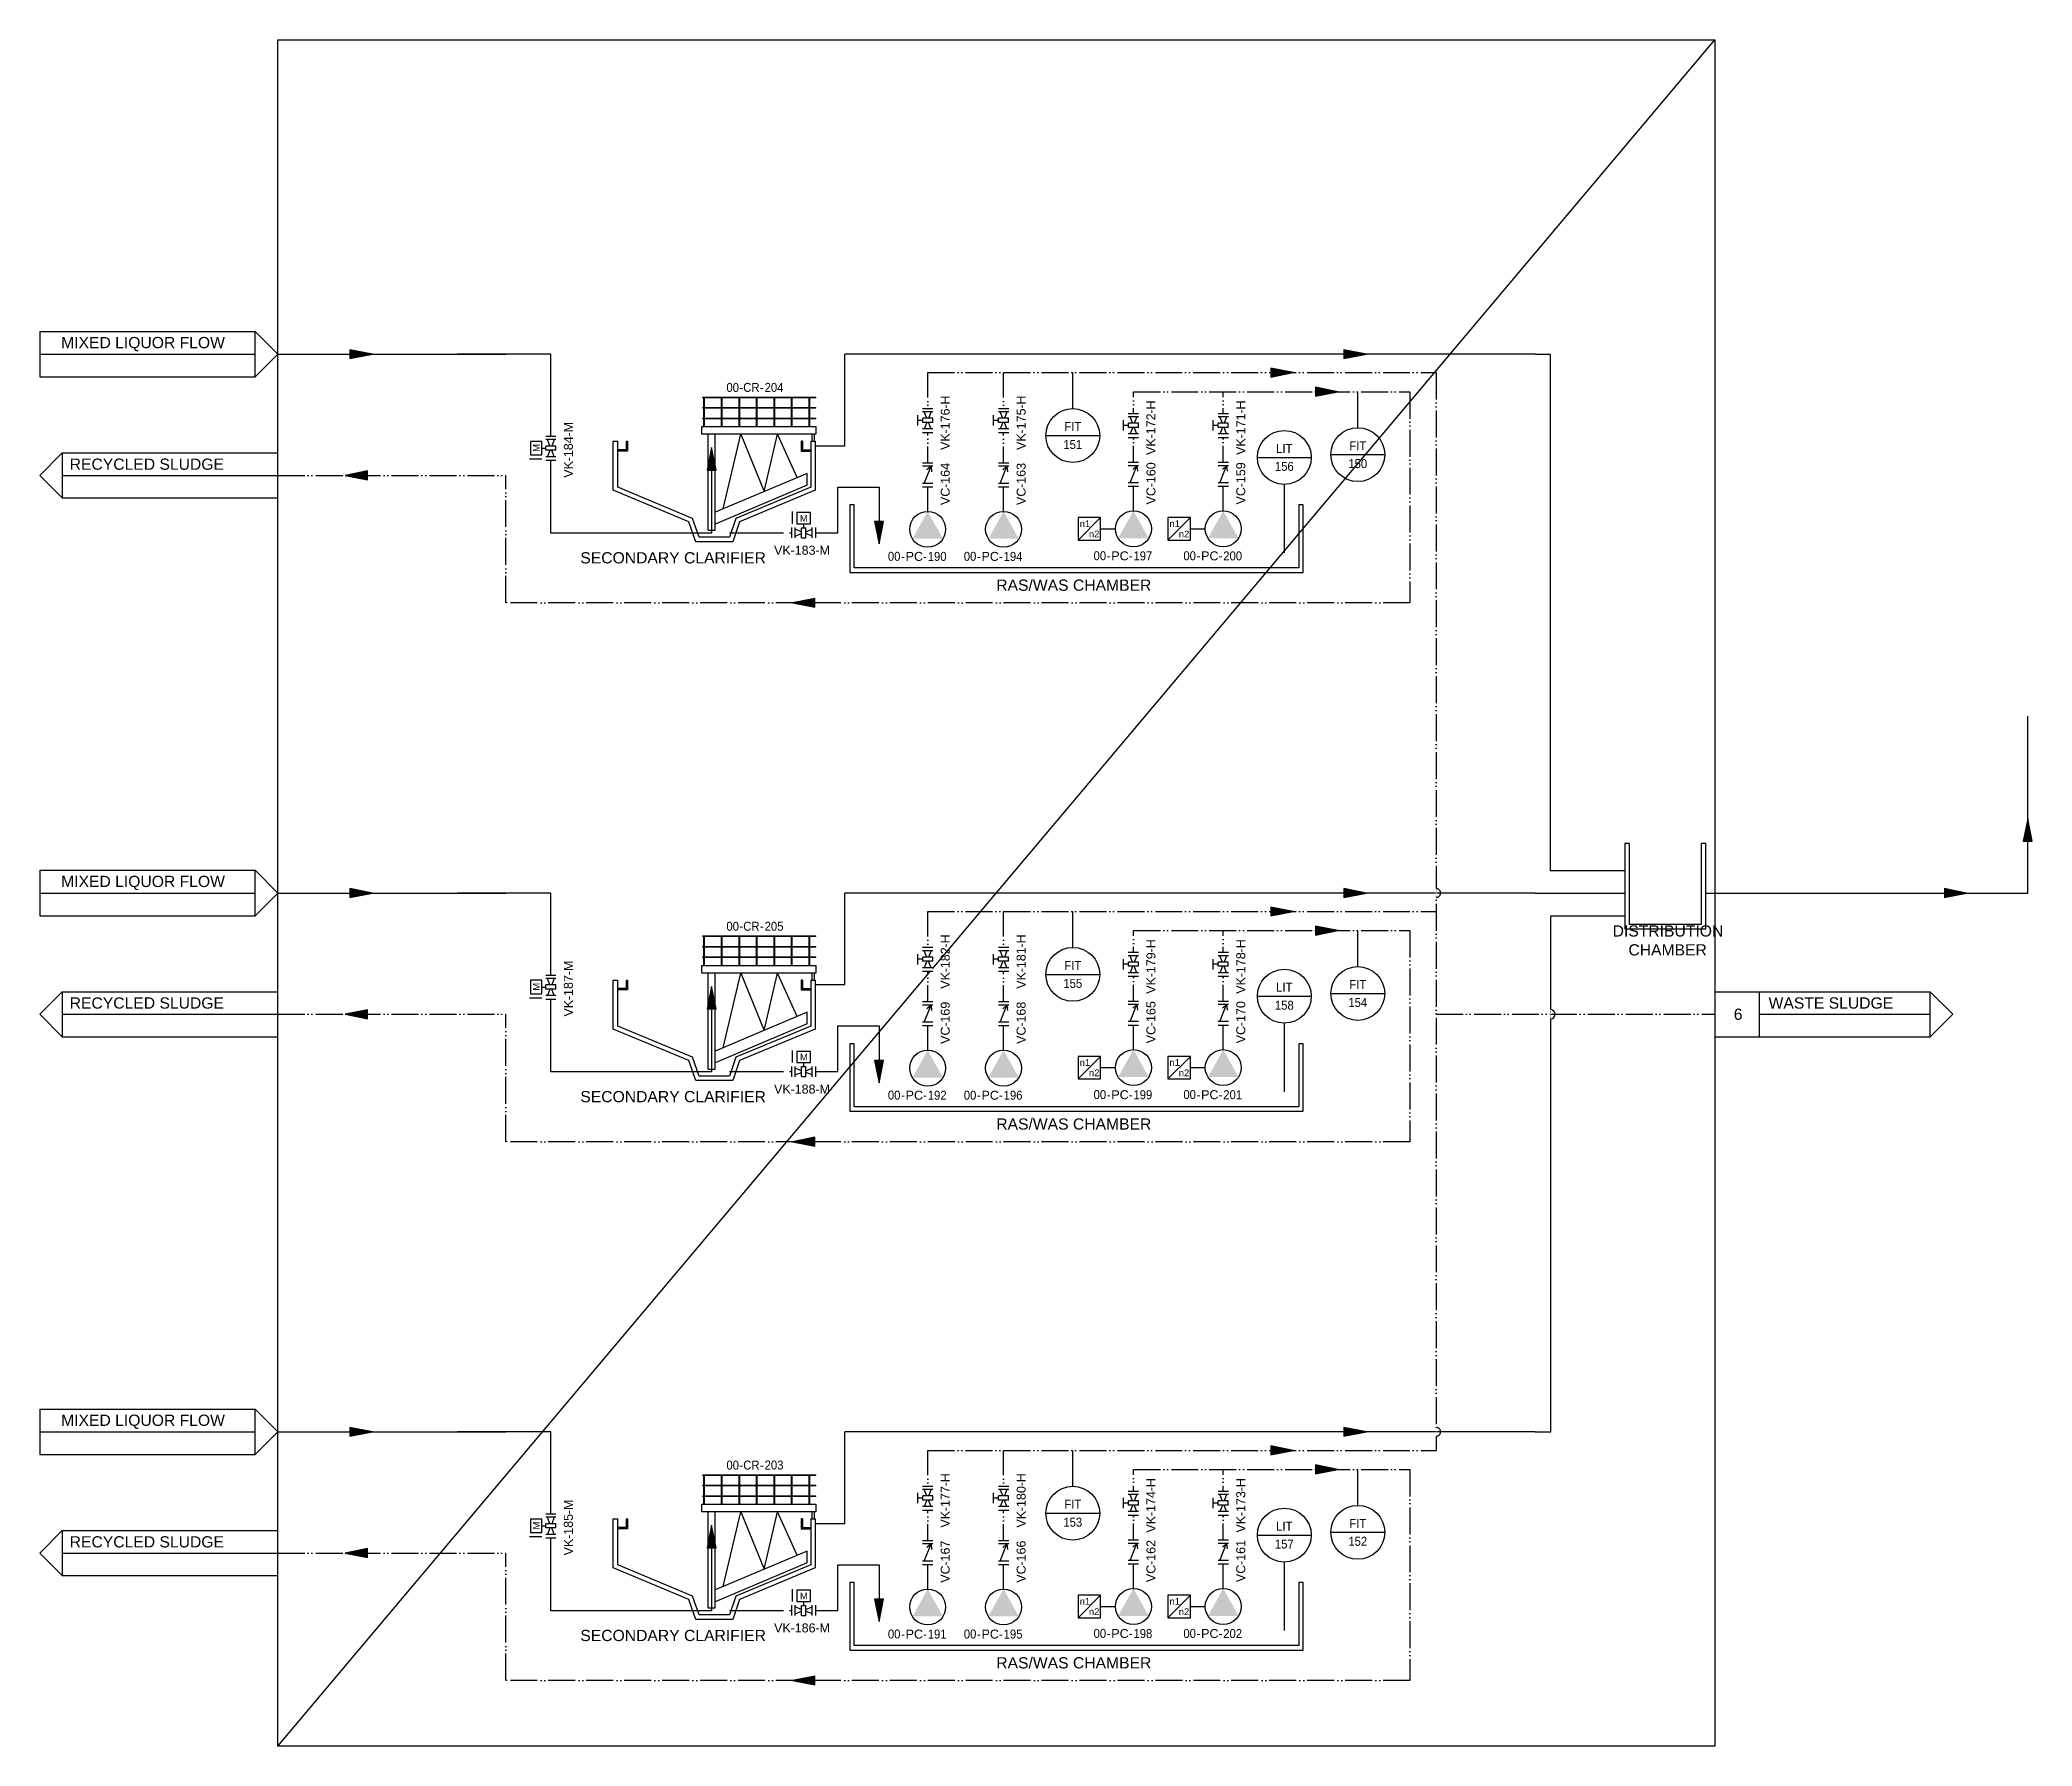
# Model space of a CAD drawing. Header units: millimetres. Extents: x 0 to 444, y 0 to 380.
import ezdxf
from ezdxf.enums import TextEntityAlignment as Align

# ---------------------------------------------------------------- set-up
doc = ezdxf.new("R2010")
doc.units = ezdxf.units.MM
doc.set_wipeout_variables(frame=1)
doc.linetypes.add('ACAD_ISO05W100', pattern=[33, 24, -3, 0, -3, 0, -3])
doc.linetypes.add('RefPIDWasteSludgeChamber - EQ$0$ACAD_ISO05W100', pattern=[33, 24, -3, 0, -3, 0, -3])
doc.layers.get('DEFPOINTS').update_dxf_attribs({"color": 10})
for name, color, linetype in [('equipment', 5, 'Continuous'), ('instrumentation', 4, 'Continuous'), ('RefALRecSludge$0$Text', 7, 'Continuous'), ('RefAR6WasteSludge$0$Text', 7, 'Continuous'), ('RefARSewage$0$Text', 7, 'Continuous'), ('RefPIDWasteSludgeChamber - EQ$0$sludge', 19, 'RefPIDWasteSludgeChamber - EQ$0$ACAD_ISO05W100'), ('RefPIDWasteSludgeChamber - EQ$0$Valve2', 7, 'Continuous'), ('RefPIDWasteSludgeChamber$0$Text', 7, 'Continuous'), ('sludge', 19, 'ACAD_ISO05W100'), ('Text', 7, 'Continuous'), ('unit', 1, 'Continuous'), ('valve', 7, 'Continuous')]:
    doc.layers.add(name, color=color, linetype=linetype)
doc.layers.add('RefPIDWasteSludgeChamber - EQ$0$valve', color=7, linetype='Continuous', plot=False)
doc.layers.add('sewer', color=7, linetype='Continuous', true_color=0x1c2600)
doc.styles.add('Centrifugal_WASPump$0$Organica', font='arial.ttf')
doc.styles.add('Centrifugal_WASPump_SB$0$Organica', font='arial.ttf')
doc.styles.add('CentrifugalVFDdrive_RASPump_L$0$Organica', font='arial.ttf')
doc.styles.add('CentrifugalVFDdrive_RASPump_L_SB$0$Organica', font='arial.ttf')
doc.styles.add('Circularclarifier_SecondaryclarifierbridgeCircular$0$Organica', font='arial.ttf')
doc.styles.add('Organica', font='arial.ttf')
doc.styles.add('RefALRecSludge$0$Organica', font='arial.ttf')
doc.styles.add('RefAR6WasteSludge$0$Organica', font='arial.ttf')
doc.styles.add('RefARSewage$0$Organica', font='arial.ttf')
doc.styles.add('RefPIDWasteSludgeChamber - EQ$0$Organica', font='arial.ttf')
doc.styles.add('RefPIDWasteSludgeChamber$0$Organica', font='arial.ttf')
doc.styles.add('RefPIDWasteSludgeChamber$0$Standard', font='arial.ttf')
doc.styles.get("Standard").update_dxf_attribs({"font": 'arial.ttf'})

# ---------------------------------------------------------------- blocks, each defined once
blk = doc.blocks.new('*U28')
at = {"layer": 'DEFPOINTS'}
blk.add_line((0, -190), (320, 190), dxfattribs=at)
at = {"layer": 'DEFPOINTS', "flags": 128}
blk.add_lwpolyline([(0, 190), (320, 190), (320, -190), (0, -190)], close=True, dxfattribs=at)
blk = doc.blocks.new('*U29')
at = {"flags": 128}
blk.add_lwpolyline([(0, 19), (0, 0), (18, 0), (18, 19), (17, 19), (17, 1), (1, 1), (1, 19)], close=True, dxfattribs=at)
at = {"style": 'Organica', "flags": 1}
for tag, p in [('WIDTH', (-11.4, 38.99)), ('HEIGHT', (-11.4, 36.04)), ('LENGTH', (-11.4, 33.02)), ('LIQUIDLEVEL', (-11.4, 29.93)), ('VOLUME', (-11.4, 26.97))]:
    blk.add_attdef(tag, text='', height=2, dxfattribs=at).set_placement(p, align=Align.MIDDLE_CENTER)
at = {"layer": 'Text', "style": 'Organica'}
for tag, p in [('NAME1', (9.58, -2.55)), ('NAME2', (9.58, -6.3))]:
    blk.add_attdef(tag, text='', height=2.5, dxfattribs=at).set_placement(p, align=Align.MIDDLE_CENTER)
blk = doc.blocks.new('break')
blk.add_arc((0, 0), 1, 270, 90)
blk.add_wipeout([(-0.12, -0.11), (-0.12, -0.89), (0, -1), (0.12, -0.89), (0.12, -0.11), (0, 0)])
blk.add_wipeout([(-0.12, 0.11), (-0.12, 0.89), (0, 1), (0.12, 0.89), (0.12, 0.11), (0, 0)])
blk = doc.blocks.new('*U13')
at = {"flags": 128}
blk.add_lwpolyline([(0, 15), (0, 0), (101, 0), (101, 15), (100, 15), (100, 1), (1, 1), (1, 15)], close=True, dxfattribs=at)
at = {"style": 'RefPIDWasteSludgeChamber$0$Organica', "flags": 1}
for tag, p in [('WIDTH', (-11.4, 38.99)), ('HEIGHT', (-11.4, 36.04)), ('LENGTH', (-11.4, 33.02)), ('LIQUIDLEVEL', (-11.4, 29.93)), ('VOLUME', (-11.4, 26.97))]:
    blk.add_attdef(tag, text='', height=2, dxfattribs=at).set_placement(p, align=Align.MIDDLE_CENTER)
at = {"style": 'RefPIDWasteSludgeChamber$0$Standard', "flags": 1}
blk.add_attdef('TR_NAME1', (-26.08, 0.74), '', height=2.5, dxfattribs=at)
at = {"layer": 'RefPIDWasteSludgeChamber$0$Text', "style": 'RefPIDWasteSludgeChamber$0$Organica'}
blk.add_attdef('NAME1_001', (49.42, -4.11), '', height=2.5, dxfattribs=at)
blk = doc.blocks.new('*U14')
at = {"insert": (-1.98, -3.9), "char_height": 2, "width": 5.3402, "attachment_point": 6, "style": 'RefPIDWasteSludgeChamber - EQ$0$Organica'}
blk.add_mtext('-', dxfattribs=at)
at = {"style": 'RefPIDWasteSludgeChamber - EQ$0$Organica', "flags": 1}
for tag, p in [('EQUIP_TYPE', (-8.63, 62.54)), ('NOTE', (-8.63, 59.54)), ('NOTE_CHINESE', (-8.63, 56.54)), ('AREA_CODE', (-8.63, 53.54)), ('DI', (-8.63, 50.54)), ('DO', (-8.63, 47.54)), ('AI', (-8.63, 44.54)), ('AO', (-8.63, 41.54)), ('PO', (-8.63, 35.54)), ('PB', (-8.63, 38.54)), ('SP_ACTUATED', (-8.63, 32.54)), ('SIZE', (-8.63, 23.54)), ('MATERIAL', (-8.63, 19.54)), ('PRESSURE', (-8.63, 15.54))]:
    blk.add_attdef(tag, text='', height=2, dxfattribs=at).set_placement(p, align=Align.MIDDLE_CENTER)
blk.add_wipeout([(-2.67, 1.14), (2.67, 1.14), (2.67, -1.14), (-2.67, -1.14)])
for p, q in [((-2.67, 1.14), (-2.67, -1.14)), ((-1.9, -1.14), (-1.9, 1.14)), ((-1.9, 0.76), (1.9, -0.76)), ((1.9, -0.76), (1.09, 0.17)), ((1.9, -1.14), (1.9, 1.14)), ((2.67, 1.14), (2.67, -1.14)), ((1.9, -0.76), (0.67, -0.87))]:
    blk.add_line(p, q)
at = {"style": 'RefPIDWasteSludgeChamber - EQ$0$Organica'}
blk.add_attdef('TAG_ID', text='', height=2, dxfattribs=at).set_placement((-2.86, -3.9), align=Align.MIDDLE_RIGHT)
at = {"style": 'RefPIDWasteSludgeChamber - EQ$0$Organica', "flags": 8}
blk.add_attdef('TAG', text='', height=2, dxfattribs=at).set_placement((0.33, -3.9), align=Align.MIDDLE_CENTER)
blk = doc.blocks.new('*U15')
at = {"insert": (-1.98, -3.9), "char_height": 2, "width": 5.3402, "attachment_point": 6, "style": 'RefPIDWasteSludgeChamber - EQ$0$Organica'}
blk.add_mtext('-', dxfattribs=at)
at = {"style": 'RefPIDWasteSludgeChamber - EQ$0$Organica', "flags": 1}
for tag, p in [('EQUIP_TYPE', (-8.63, 62.54)), ('NOTE', (-8.63, 59.54)), ('NOTE_CHINESE', (-8.63, 56.54)), ('AREA_CODE', (-8.63, 53.54)), ('DI', (-8.63, 50.54)), ('DO', (-8.63, 47.54)), ('AI', (-8.63, 44.54)), ('AO', (-8.63, 41.54)), ('PO', (-8.63, 35.54)), ('PB', (-8.63, 38.54)), ('SP_ACTUATED', (-8.63, 32.54)), ('SIZE', (-8.63, 23.54)), ('MATERIAL', (-8.63, 19.54)), ('PRESSURE', (-8.63, 15.54))]:
    blk.add_attdef(tag, text='', height=2, dxfattribs=at).set_placement(p, align=Align.MIDDLE_CENTER)
blk.add_wipeout([(-2.67, 1.14), (2.67, 1.14), (2.67, -1.14), (-2.67, -1.14)])
for p, q in [((-2.67, 1.14), (-2.67, -1.14)), ((-1.9, -1.14), (-1.9, 1.14)), ((-0.46, 0.19), (-1.9, 0.76)), ((1.14, 2.29), (-1.14, 2.29)), ((-0.46, -1.11), (-0.46, 1.11)), ((-0.46, 1.11), (0.46, 1.11)), ((0, 1.11), (0, 2.29)), ((0.46, -1.11), (0.46, 1.11)), ((0.46, 0.19), (1.9, 0.76)), ((1.9, -1.14), (1.9, 1.14)), ((2.67, 1.14), (2.67, -1.14)), ((-1.9, -0.76), (-0.46, -0.19)), ((-0.46, -1.11), (0.46, -1.11)), ((1.9, -0.76), (0.46, -0.19))]:
    blk.add_line(p, q)
at = {"insert": (2.6, -3.9), "char_height": 2, "width": 5.3402, "attachment_point": 4, "style": 'RefPIDWasteSludgeChamber - EQ$0$Organica'}
blk.add_mtext('-H', dxfattribs=at)
at = {"style": 'RefPIDWasteSludgeChamber - EQ$0$Organica'}
blk.add_attdef('TAG_ID', text='', height=2, dxfattribs=at).set_placement((-2.86, -3.9), align=Align.MIDDLE_RIGHT)
at = {"style": 'RefPIDWasteSludgeChamber - EQ$0$Organica', "flags": 8}
blk.add_attdef('TAG', text='', height=2, dxfattribs=at).set_placement((0.33, -3.9), align=Align.MIDDLE_CENTER)
blk = doc.blocks.new('*U10')
at = {"color": 4}
for p, q in [((-6, 17), (6, 17)), ((0, 11), (0, -4.27))]:
    blk.add_line(p, q, dxfattribs=at)
blk.add_circle((0, 17), 6, dxfattribs=at)
at = {"style": 'RefPIDWasteSludgeChamber - EQ$0$Organica', "width": 0.9}
for tag, flags, p in [('AREA_CODE', 9, (31.18, 62.35)), ('EQUIP_TYPE', 9, (31.18, 65.35)), ('NOTE', 9, (31.18, 59.35)), ('NOTE_CHINESE', 9, (31.18, 56.35)), ('MODEL', 9, (31.18, 53.35)), ('MANUFACTURE', 9, (31.18, 50.35)), ('SPECIFICATION', 9, (31.18, 47.35)), ('DI', 9, (31.18, 44.35)), ('DO', 9, (31.18, 41.35)), ('AO', 9, (31.18, 35.35)), ('AI', 9, (31.18, 38.35)), ('PB', 9, (31.18, 32.35)), ('PO', 9, (31.18, 29.35)), ('TAG_ID', 8, (0, 19)), ('TAG', 8, (0, 15))]:
    blk.add_attdef(tag, text='', height=2, dxfattribs=dict(at, flags=flags)).set_placement(p, align=Align.MIDDLE_CENTER)
blk = doc.blocks.new('*U9')
at = {"color": 4}
for p, q in [((0, 23), (0, 31)), ((-6, 17), (6, 17))]:
    blk.add_line(p, q, dxfattribs=at)
blk.add_circle((0, 17), 6, dxfattribs=at)
at = {"style": 'RefPIDWasteSludgeChamber - EQ$0$Organica', "width": 0.9}
for tag, flags, p in [('SP_FLUID', 9, (31.18, 71.35)), ('SP_FLOW', 9, (31.18, 68.35)), ('AREA_CODE', 9, (31.18, 62.35)), ('EQUIP_TYPE', 9, (31.18, 65.35)), ('NOTE', 9, (31.18, 59.35)), ('NOTE_CHINESE', 9, (31.18, 56.35)), ('MODEL', 9, (31.18, 53.35)), ('MANUFACTURE', 9, (31.18, 50.35)), ('SPECIFICATION', 9, (31.18, 47.35)), ('DI', 9, (31.18, 44.35)), ('DO', 9, (31.18, 41.35)), ('AO', 9, (31.18, 35.35)), ('AI', 9, (31.18, 38.35)), ('PB', 9, (31.18, 32.35)), ('PO', 9, (31.18, 29.35)), ('TAG_ID', 8, (0, 19)), ('TAG', 8, (0, 15))]:
    blk.add_attdef(tag, text='', height=2, dxfattribs=dict(at, flags=flags)).set_placement(p, align=Align.MIDDLE_CENTER)
blk = doc.blocks.new('*U12')
for p, q in [((-44.5, 0), (-43.5, 0)), ((-41.62, 0), (-41.33, 0)), ((-2.38, 0), (-2.68, 0)), ((-0.5, 0), (0.5, 0))]:
    blk.add_line(p, q)
for points in [[(0.5, 0), (0.5, -10.92), (-16.37, -17.93), (-17.9, -22.36), (-22, -22.36), (-26.1, -22.36), (-27.63, -17.93), (-44.5, -10.92), (-44.5, 0)], [(-41.62, 0), (-41.62, -1.88), (-43.5, -1.88)], [(-41.33, 0), (-41.33, -2.17), (-43.5, -2.17)], [(-0.5, 0), (-0.5, -10.25), (-17.17, -17.18), (-18.62, -21.36), (-22, -21.36), (-25.38, -21.36), (-26.83, -17.18), (-43.5, -10.25), (-43.5, 0)], [(-2.68, 0), (-2.68, -2.17), (-0.5, -2.17)], [(-2.38, 0), (-2.38, -1.88), (-0.5, -1.88)]]:
    blk.add_lwpolyline(points)
at = {"style": 'Organica', "flags": 1}
for tag, p in [('HEIGHT', (13.89, -0.81)), ('DIAMETER', (13.89, -4.02)), ('LIQUIDLEVEL', (13.89, -7.12)), ('VOLUME', (13.89, -10.08))]:
    blk.add_attdef(tag, text='', height=2, dxfattribs=at).set_placement(p, align=Align.MIDDLE_CENTER)
at = {"flags": 1}
blk.add_attdef('TR_NAME1', (5.94, -40.86), '', height=2.5, dxfattribs=at)
at = {"layer": 'Text', "style": 'Organica'}
blk.add_attdef('NAME1_001', (-31.69, -27.2), '', height=2.5, dxfattribs=at)
blk = doc.blocks.new('*U16')
blk.add_line((1.5, 4.5), (-1.5, 4.5))
at = {"insert": (-1.98, -3.9), "char_height": 2, "width": 5.3402, "attachment_point": 6, "style": 'RefPIDWasteSludgeChamber - EQ$0$Organica'}
blk.add_mtext('-', dxfattribs=at)
at = {"style": 'RefPIDWasteSludgeChamber - EQ$0$Organica', "flags": 1}
for tag, p in [('EQUIP_TYPE', (-8.63, 62.54)), ('NOTE', (-8.63, 59.54)), ('NOTE_CHINESE', (-8.63, 56.54)), ('AREA_CODE', (-8.63, 53.54)), ('DI', (-8.63, 50.54)), ('DO', (-8.63, 47.54)), ('AI', (-8.63, 44.54)), ('AO', (-8.63, 41.54)), ('PO', (-8.63, 35.54)), ('PB', (-8.63, 38.54)), ('SP_ACTUATED', (-8.63, 32.54)), ('SIZE', (-8.63, 23.54)), ('MATERIAL', (-8.63, 19.54)), ('PRESSURE', (-8.63, 15.54))]:
    blk.add_attdef(tag, text='', height=2, dxfattribs=at).set_placement(p, align=Align.MIDDLE_CENTER)
blk.add_wipeout([(-2.67, 1.14), (2.67, 1.14), (2.67, -1.14), (-2.67, -1.14)])
for p, q in [((-1.5, 4.5), (-1.5, 2)), ((1.5, 2), (1.5, 4.5)), ((-2.67, 1.14), (-2.67, -1.14)), ((-1.9, -1.14), (-1.9, 1.14)), ((-0.46, 0.19), (-1.9, 0.76)), ((-1.5, 2), (0, 2)), ((-0.46, -1.11), (-0.46, 1.11)), ((-0.46, 1.11), (0.46, 1.11)), ((0, 2), (1.5, 2)), ((0, 2), (0, 1.11)), ((0.46, -1.11), (0.46, 1.11)), ((0.46, 0.19), (1.9, 0.76)), ((1.9, -1.14), (1.9, 1.14)), ((2.67, 1.14), (2.67, -1.14)), ((-1.9, -0.76), (-0.46, -0.19)), ((-0.46, -1.11), (0.46, -1.11)), ((1.9, -0.76), (0.46, -0.19))]:
    blk.add_line(p, q)
at = {"layer": 'RefPIDWasteSludgeChamber - EQ$0$valve'}
blk.add_line((-2.48, 1.99), (-2.48, 4.73), dxfattribs=at)
at = {"style": 'RefPIDWasteSludgeChamber - EQ$0$Organica'}
blk.add_text('M', height=1.5, dxfattribs=at).set_placement((-0.82, 2.47))
at = {"insert": (2.6, -3.9), "char_height": 2, "width": 5.3402, "attachment_point": 4, "style": 'RefPIDWasteSludgeChamber - EQ$0$Organica'}
blk.add_mtext('-M', dxfattribs=at)
at = {"style": 'RefPIDWasteSludgeChamber - EQ$0$Organica'}
blk.add_attdef('TAG_ID', text='', height=2, dxfattribs=at).set_placement((-2.86, -3.9), align=Align.MIDDLE_RIGHT)
at = {"style": 'RefPIDWasteSludgeChamber - EQ$0$Organica', "flags": 8}
blk.add_attdef('TAG', text='', height=2, dxfattribs=at).set_placement((0.33, -3.9), align=Align.MIDDLE_CENTER)
blk = doc.blocks.new('*U27')
for p, q in [((-24.54, 9.84), (0.64, 9.84)), ((-24.54, 9.69), (-24.54, 9.84)), ((0.64, 9.69), (-24.54, 9.69)), ((-24.3, 7.5), (-24.3, 9.69)), ((-24.15, 7.5), (-24.15, 9.69)), ((-20.4, 7.5), (-20.4, 9.69)), ((-20.24, 7.5), (-20.24, 9.69)), ((-16.49, 7.5), (-16.49, 9.69)), ((-16.34, 7.5), (-16.34, 9.69)), ((-12.59, 7.5), (-12.59, 9.69)), ((-12.43, 7.5), (-12.43, 9.69)), ((-8.68, 7.5), (-8.68, 9.69)), ((-8.52, 7.5), (-8.52, 9.69)), ((-4.77, 7.5), (-4.77, 9.69)), ((-4.62, 7.5), (-4.62, 9.69)), ((-0.87, 7.5), (-0.87, 9.69)), ((-0.71, 7.5), (-0.71, 9.69)), ((0.64, 9.69), (0.64, 9.84)), ((-24.54, 7.5), (0.64, 7.5)), ((-24.54, 7.34), (-24.54, 7.5)), ((0.64, 7.34), (-24.54, 7.34)), ((-24.54, 5.16), (0.64, 5.16)), ((-24.54, 5), (-24.54, 5.16)), ((0.64, 5), (-24.54, 5)), ((-24.3, 5.16), (-24.3, 7.34)), ((-24.3, 3.28), (-24.3, 5)), ((-24.15, 5.16), (-24.15, 7.34)), ((-24.15, 3.28), (-24.15, 5)), ((-20.4, 5.16), (-20.4, 7.34)), ((-20.4, 3.28), (-20.4, 5)), ((-20.24, 5.16), (-20.24, 7.34)), ((-20.24, 3.28), (-20.24, 5)), ((-16.49, 5.16), (-16.49, 7.34)), ((-16.49, 3.28), (-16.49, 5)), ((-16.34, 5.16), (-16.34, 7.34)), ((-16.34, 3.28), (-16.34, 5)), ((-12.59, 5.16), (-12.59, 7.34)), ((-12.59, 3.28), (-12.59, 5)), ((-12.43, 5.16), (-12.43, 7.34)), ((-12.43, 3.28), (-12.43, 5)), ((-8.68, 5.16), (-8.68, 7.34)), ((-8.68, 3.28), (-8.68, 5)), ((-8.52, 5.16), (-8.52, 7.34)), ((-8.52, 3.28), (-8.52, 5)), ((-4.77, 5.16), (-4.77, 7.34)), ((-4.77, 3.28), (-4.77, 5)), ((-4.62, 5.16), (-4.62, 7.34)), ((-4.62, 3.28), (-4.62, 5)), ((-0.87, 5.16), (-0.87, 7.34)), ((-0.87, 3.28), (-0.87, 5)), ((-0.71, 5.16), (-0.71, 7.34)), ((-0.71, 3.28), (-0.71, 5)), ((0.64, 7.34), (0.64, 7.5)), ((0.64, 5), (0.64, 5.16)), ((-24.75, 1.56), (-24.75, 3.28)), ((-24.75, 3.28), (0.64, 3.28)), ((0.64, 1.56), (-24.75, 1.56)), ((-23.34, -19.8), (-23.34, 1.56)), ((-21.77, -19.8), (-21.77, 1.56)), ((-19.99, -15.06), (-16.08, 1.56)), ((-16.08, 1.56), (-10.87, -11.2)), ((-10.87, -11.2), (-7.93, 1.56)), ((-3.56, -8.1), (-7.93, 1.56)), ((-0.24, 1.56), (-0.24, 0)), ((-0.24, 0), (0.24, 0)), ((0.24, 1.56), (0.24, 0)), ((0.64, 3.28), (0.64, 1.56)), ((-1.31, -7.15), (-21.77, -15.82)), ((-1.31, -9.77), (-1.31, -7.15)), ((-1.31, -9.77), (-21.77, -18.44)), ((-23.34, -19.8), (-21.77, -19.8))]:
    blk.add_line(p, q)
at = {"char_height": 2, "width": 5.3402, "attachment_point": 6, "line_spacing_factor": 0.9, "style": 'Circularclarifier_SecondaryclarifierbridgeCircular$0$Organica'}
for insert in [(-15.6, 12), (-11, 12)]:
    blk.add_mtext('{\\W0.9;-}', dxfattribs=dict(at, insert=insert))
at = {"style": 'Circularclarifier_SecondaryclarifierbridgeCircular$0$Organica', "flags": 1}
for tag, p in [('EQUIP_TYPE', (6.65, 91.97)), ('NOTE', (6.65, 88.97)), ('NOTE_CHINESE', (6.65, 85.97)), ('UNIT_OPERATIONAL_LEVEL', (6.65, 79.97)), ('UNIT_CLARIFIER_DIA', (6.65, 82.97)), ('UNIT_FREE_BOARD', (6.65, 76.97)), ('SP_OPERATIONAL_LEVEL', (6.65, 70.97)), ('SP_CLARIFIER_DIA', (6.65, 73.97)), ('SP_FREE_BOARD', (6.65, 67.97)), ('MATERIAL_SUBSURFACE', (6.65, 64.97)), ('MATERIAL_ABOVE', (6.65, 61.87)), ('INSTALLED_POWER', (6.65, 58.67)), ('CONSUMED_POWER', (6.65, 55.67)), ('MODEL', (6.65, 52.55)), ('MANUFACTURE', (6.65, 49.45)), ('RUNNINGHOURS', (7.9, 43.66)), ('STB_DTY', (6.77, 46.71)), ('DI', (7.9, 40.66)), ('DO', (7.9, 37.66)), ('AI', (7.9, 34.66)), ('AO', (7.9, 31.66)), ('PO', (7.9, 28.66)), ('PB', (7.9, 25.66)), ('PROCESSUNITAREA', (7.9, 22.23))]:
    blk.add_attdef(tag, text='', height=2, dxfattribs=at).set_placement(p, align=Align.MIDDLE_CENTER)
at = {"style": 'Circularclarifier_SecondaryclarifierbridgeCircular$0$Organica', "width": 0.9}
for tag, p in [('AREA_CODE', (-16.5, 12)), ('TAG_ID', (-11.91, 12))]:
    blk.add_attdef(tag, text='', height=2, dxfattribs=at).set_placement(p, align=Align.MIDDLE_RIGHT)
at = {"style": 'Circularclarifier_SecondaryclarifierbridgeCircular$0$Organica', "width": 0.9, "flags": 8}
blk.add_attdef('TAG', text='', height=2, dxfattribs=at).set_placement((-8.69, 12), align=Align.MIDDLE_CENTER)
blk = doc.blocks.new('*U11319')
blk.add_circle((0, 0), 4)
blk.add_solid([(-3.4, -2.11), (0, 4), (3.4, -2.11)])
at = {"char_height": 2, "width": 5.3402, "attachment_point": 6, "line_spacing_factor": 0.9, "style": 'Centrifugal_WASPump_SB$0$Organica'}
for insert in [(-5.1, -6.03), (-0.2, -6.03)]:
    blk.add_mtext('{\\W0.9;-}', dxfattribs=dict(at, insert=insert))
at = {"style": 'Centrifugal_WASPump_SB$0$Organica', "flags": 1}
for tag, p in [('PUMP_TYPE', (-13.95, 99.74)), ('NOTE', (-13.95, 96.74)), ('NOTE_CHINESE', (-13.95, 93.74)), ('MATERIAL_HOUSING', (-13.95, 90.64)), ('MATERIAL_IMPELLER', (-13.95, 87.64)), ('INSTALLED_POWER', (-13.95, 81.43)), ('CONSUMED_POWER', (-13.95, 78.43)), ('MODEL', (-13.95, 75.32)), ('MANUFACTURE', (-13.95, 72.21)), ('UNIT_CAPACITY', (-13.42, 69.06)), ('SP_CAPACITY', (-13.42, 66.16)), ('UNIT_HEAD', (-13.42, 63.06)), ('INSTALLATION', (-13.42, 56.95)), ('SP_HEAD', (-13.42, 60.06)), ('STB_DTY', (-13.42, 53.63)), ('RUNNINGHOURS', (-13.42, 50.63)), ('DI', (-13.85, 41.6)), ('DO', (-13.85, 38.6)), ('PO', (-13.85, 26.6)), ('PROCESSUNITAREA', (-13.85, 23.6))]:
    blk.add_attdef(tag, text='', height=2, dxfattribs=at).set_placement(p, align=Align.MIDDLE_CENTER)
at = {"style": 'Centrifugal_WASPump_SB$0$Organica', "width": 0.9}
blk.add_attdef('AREA_CODE', text='', height=2, dxfattribs=at).set_placement((-6.07, -6.01), align=Align.MIDDLE_RIGHT)
at = {"style": 'Centrifugal_WASPump_SB$0$Organica'}
blk.add_attdef('TAG_ID', text='', height=2, dxfattribs=at).set_placement((-1.04, -6.03), align=Align.MIDDLE_RIGHT)
at = {"style": 'Centrifugal_WASPump_SB$0$Organica', "width": 0.9, "flags": 8}
blk.add_attdef('TAG', text='', height=2, dxfattribs=at).set_placement((2.11, -6.03), align=Align.MIDDLE_CENTER)
blk = doc.blocks.new('*U11521')
blk.add_circle((0, 0), 4)
blk.add_solid([(-3.4, -2.11), (0, 4), (3.4, -2.11)])
at = {"char_height": 2, "width": 5.3402, "attachment_point": 6, "line_spacing_factor": 0.9, "style": 'Centrifugal_WASPump$0$Organica'}
for insert in [(-5.1, -6.03), (-0.2, -6.03)]:
    blk.add_mtext('{\\W0.9;-}', dxfattribs=dict(at, insert=insert))
at = {"style": 'Centrifugal_WASPump$0$Organica', "flags": 1}
for tag, p in [('PUMP_TYPE', (-13.95, 99.74)), ('NOTE', (-13.95, 96.74)), ('NOTE_CHINESE', (-13.95, 93.74)), ('MATERIAL_HOUSING', (-13.95, 90.64)), ('MATERIAL_IMPELLER', (-13.95, 87.64)), ('INSTALLED_POWER', (-13.95, 81.43)), ('CONSUMED_POWER', (-13.95, 78.43)), ('MODEL', (-13.95, 75.32)), ('MANUFACTURE', (-13.95, 72.21)), ('UNIT_CAPACITY', (-13.42, 69.06)), ('SP_CAPACITY', (-13.42, 66.16)), ('UNIT_HEAD', (-13.42, 63.06)), ('INSTALLATION', (-13.42, 56.95)), ('SP_HEAD', (-13.42, 60.06)), ('STB_DTY', (-13.42, 53.63)), ('RUNNINGHOURS', (-13.42, 50.63)), ('DI', (-13.85, 41.6)), ('DO', (-13.85, 38.6)), ('PO', (-13.85, 26.6)), ('PROCESSUNITAREA', (-13.85, 23.6))]:
    blk.add_attdef(tag, text='', height=2, dxfattribs=at).set_placement(p, align=Align.MIDDLE_CENTER)
at = {"style": 'Centrifugal_WASPump$0$Organica', "width": 0.9}
blk.add_attdef('AREA_CODE', text='', height=2, dxfattribs=at).set_placement((-6.07, -6.01), align=Align.MIDDLE_RIGHT)
at = {"style": 'Centrifugal_WASPump$0$Organica'}
blk.add_attdef('TAG_ID', text='', height=2, dxfattribs=at).set_placement((-1.04, -6.03), align=Align.MIDDLE_RIGHT)
at = {"style": 'Centrifugal_WASPump$0$Organica', "width": 0.9, "flags": 8}
blk.add_attdef('TAG', text='', height=2, dxfattribs=at).set_placement((2.11, -6.03), align=Align.MIDDLE_CENTER)
blk = doc.blocks.new('*U11723')
for p, q in [((-7.31, 2.5), (-12.31, 2.5)), ((-12.31, 2.5), (-12.31, -2.5)), ((-12.31, -2.5), (-7.31, 2.5)), ((-7.31, -2.5), (-7.31, 2.5)), ((-12.31, -2.5), (-7.31, -2.5)), ((-7.31, 0), (-4, 0))]:
    blk.add_line(p, q)
blk.add_circle((0, 0), 4)
blk.add_solid([(-3.4, -2.11), (0, 4), (3.4, -2.11)])
at = {"style": 'CentrifugalVFDdrive_RASPump_L_SB$0$Organica'}
for s, p in [('n1', (-11.97, 0.39)), ('n2', (-9.91, -1.91))]:
    blk.add_text(s, height=1.5, dxfattribs=at).set_placement(p)
at = {"char_height": 2, "width": 5.3402, "attachment_point": 6, "line_spacing_factor": 0.9, "style": 'CentrifugalVFDdrive_RASPump_L_SB$0$Organica'}
for insert in [(-5.1, -6.03), (-0.2, -6.03)]:
    blk.add_mtext('{\\W0.9;-}', dxfattribs=dict(at, insert=insert))
at = {"style": 'CentrifugalVFDdrive_RASPump_L_SB$0$Organica', "flags": 1}
for tag, p in [('PUMP_TYPE', (-13.95, 99.74)), ('NOTE', (-13.95, 96.74)), ('NOTE_CHINESE', (-13.95, 93.74)), ('MATERIAL_HOUSING', (-13.95, 90.64)), ('MATERIAL_IMPELLER', (-13.95, 87.64)), ('MATERIAL_SCREW', (-13.95, 84.64)), ('INSTALLED_POWER', (-13.95, 81.43)), ('CONSUMED_POWER', (-13.95, 78.43)), ('MODEL', (-13.95, 75.32)), ('MANUFACTURE', (-13.95, 72.21)), ('UNIT_CAPACITY', (-13.42, 69.06)), ('SP_CAPACITY', (-13.42, 66.16)), ('UNIT_HEAD', (-13.42, 63.06)), ('INSTALLATION', (-13.42, 56.95)), ('SP_HEAD', (-13.42, 60.06)), ('STB_DTY', (-13.42, 53.63)), ('RUNNINGHOURS', (-13.42, 50.63)), ('FC-MOD', (-13.85, 44.6)), ('FC-MAN', (-13.85, 47.7)), ('DI', (-13.85, 41.6)), ('DO', (-13.85, 38.6)), ('AI', (-13.85, 35.6)), ('AO', (-13.85, 32.6)), ('PO', (-13.85, 26.6)), ('PB', (-13.85, 29.6)), ('PROCESSUNITAREA', (-13.85, 23.6))]:
    blk.add_attdef(tag, text='', height=2, dxfattribs=at).set_placement(p, align=Align.MIDDLE_CENTER)
at = {"style": 'CentrifugalVFDdrive_RASPump_L_SB$0$Organica', "width": 0.9}
blk.add_attdef('AREA_CODE', text='', height=2, dxfattribs=at).set_placement((-6.07, -6.01), align=Align.MIDDLE_RIGHT)
at = {"style": 'CentrifugalVFDdrive_RASPump_L_SB$0$Organica'}
blk.add_attdef('TAG_ID', text='', height=2, dxfattribs=at).set_placement((-1.04, -6.03), align=Align.MIDDLE_RIGHT)
at = {"style": 'CentrifugalVFDdrive_RASPump_L_SB$0$Organica', "width": 0.9, "flags": 8}
blk.add_attdef('TAG', text='', height=2, dxfattribs=at).set_placement((2.11, -6.03), align=Align.MIDDLE_CENTER)
blk = doc.blocks.new('*U12125')
for p, q in [((-7.31, 2.5), (-12.31, 2.5)), ((-12.31, 2.5), (-12.31, -2.5)), ((-12.31, -2.5), (-7.31, 2.5)), ((-7.31, -2.5), (-7.31, 2.5)), ((-12.31, -2.5), (-7.31, -2.5)), ((-7.31, 0), (-4, 0))]:
    blk.add_line(p, q)
blk.add_circle((0, 0), 4)
blk.add_solid([(-3.4, -2.11), (0, 4), (3.4, -2.11)])
at = {"style": 'CentrifugalVFDdrive_RASPump_L$0$Organica'}
for s, p in [('n1', (-11.97, 0.39)), ('n2', (-9.91, -1.91))]:
    blk.add_text(s, height=1.5, dxfattribs=at).set_placement(p)
at = {"char_height": 2, "width": 5.3402, "attachment_point": 6, "line_spacing_factor": 0.9, "style": 'CentrifugalVFDdrive_RASPump_L$0$Organica'}
for insert in [(-5.1, -6.03), (-0.2, -6.03)]:
    blk.add_mtext('{\\W0.9;-}', dxfattribs=dict(at, insert=insert))
at = {"style": 'CentrifugalVFDdrive_RASPump_L$0$Organica', "flags": 1}
for tag, p in [('PUMP_TYPE', (-13.95, 99.74)), ('NOTE', (-13.95, 96.74)), ('NOTE_CHINESE', (-13.95, 93.74)), ('MATERIAL_HOUSING', (-13.95, 90.64)), ('MATERIAL_IMPELLER', (-13.95, 87.64)), ('MATERIAL_SCREW', (-13.95, 84.64)), ('INSTALLED_POWER', (-13.95, 81.43)), ('CONSUMED_POWER', (-13.95, 78.43)), ('MODEL', (-13.95, 75.32)), ('MANUFACTURE', (-13.95, 72.21)), ('UNIT_CAPACITY', (-13.42, 69.06)), ('SP_CAPACITY', (-13.42, 66.16)), ('UNIT_HEAD', (-13.42, 63.06)), ('INSTALLATION', (-13.42, 56.95)), ('SP_HEAD', (-13.42, 60.06)), ('STB_DTY', (-13.42, 53.63)), ('RUNNINGHOURS', (-13.42, 50.63)), ('FC-MOD', (-13.85, 44.6)), ('FC-MAN', (-13.85, 47.7)), ('DI', (-13.85, 41.6)), ('DO', (-13.85, 38.6)), ('AI', (-13.85, 35.6)), ('AO', (-13.85, 32.6)), ('PO', (-13.85, 26.6)), ('PB', (-13.85, 29.6)), ('PROCESSUNITAREA', (-13.85, 23.6))]:
    blk.add_attdef(tag, text='', height=2, dxfattribs=at).set_placement(p, align=Align.MIDDLE_CENTER)
at = {"style": 'CentrifugalVFDdrive_RASPump_L$0$Organica', "width": 0.9}
blk.add_attdef('AREA_CODE', text='', height=2, dxfattribs=at).set_placement((-6.07, -6.01), align=Align.MIDDLE_RIGHT)
at = {"style": 'CentrifugalVFDdrive_RASPump_L$0$Organica'}
blk.add_attdef('TAG_ID', text='', height=2, dxfattribs=at).set_placement((-1.04, -6.03), align=Align.MIDDLE_RIGHT)
at = {"style": 'CentrifugalVFDdrive_RASPump_L$0$Organica', "width": 0.9, "flags": 8}
blk.add_attdef('TAG', text='', height=2, dxfattribs=at).set_placement((2.11, -6.03), align=Align.MIDDLE_CENTER)
blk = doc.blocks.new('RefAR6WasteSludge$0$RefAR6WasteSludge')
at = {"lineweight": 25, "ltscale": 0.25}
for p, q in [((0, 5), (48, 5)), ((0, 5), (0, -5)), ((10, -5), (10, 5)), ((48, -5), (48, 5)), ((48, 5), (53, 0)), ((10, 0), (48, 0)), ((48, -5), (53, 0)), ((0, -5), (48, -5))]:
    blk.add_line(p, q, dxfattribs=at)
at = {"layer": 'RefAR6WasteSludge$0$Text', "style": 'RefAR6WasteSludge$0$Organica'}
for tag, p in [('ID_001', (4.27, -1.23)), ('Name_001', (11.77, 1.27))]:
    blk.add_attdef(tag, p, '', height=2.5, dxfattribs=at)
blk = doc.blocks.new('RefARSewage$0$RefARSewage')
at = {"lineweight": 25, "ltscale": 0.25}
for p, q in [((0, 5.06), (47.94, 5.06)), ((0, 5.06), (0, -5.06)), ((47.94, -5.06), (47.94, 5.06)), ((47.94, 5.06), (53, 0)), ((0, 0), (47.94, 0)), ((47.94, -5.06), (53, 0)), ((0, -5.06), (47.94, -5.06))]:
    blk.add_line(p, q, dxfattribs=at)
at = {"layer": 'RefARSewage$0$Text', "style": 'RefARSewage$0$Organica'}
blk.add_attdef('Name_001', (4.77, 1.27), '', height=2.5, dxfattribs=at)
blk = doc.blocks.new('RefALRecSludge$0$RefALRecSludge')
at = {"lineweight": 25, "ltscale": 0.25}
for p, q in [((5, 5), (0, 0)), ((5, 5), (53, 5)), ((5, 5), (5, -5)), ((53, -5), (53, 5)), ((5, -5), (0, 0)), ((5, 0), (53, 0)), ((5, -5), (53, -5))]:
    blk.add_line(p, q, dxfattribs=at)
at = {"layer": 'RefALRecSludge$0$Text', "style": 'RefALRecSludge$0$Organica'}
blk.add_attdef('NAME1_001', (18.06, 1.27), '', height=2.5, dxfattribs=at)

msp = doc.modelspace()

# ---------------------------------------------------------------- hatches: boundary and pattern name
for points in [[(69.05, 309), (74.05, 310), (69.05, 311)], [(290.43, 309), (295.43, 310), (290.43, 311)], [(274.14, 304.88), (279.14, 305.88), (274.14, 306.88)], [(284.1, 300.62), (289.1, 301.62), (284.1, 302.62)], [(150.59, 284.19), (149.59, 289.19), (148.59, 284.19)], [(150.59, 284.19), (149.59, 289.19), (148.59, 284.19)], [(72.96, 284), (67.96, 283), (72.96, 282)], [(172.61, 255.62), (167.61, 254.62), (172.61, 253.62)], [(69.05, 189), (74.05, 190), (69.05, 191)], [(290.43, 189), (295.43, 190), (290.43, 191)], [(274.14, 184.88), (279.14, 185.88), (274.14, 186.88)], [(284.1, 180.62), (289.1, 181.62), (284.1, 182.62)], [(150.59, 164.19), (149.59, 169.19), (148.59, 164.19)], [(150.59, 164.19), (149.59, 169.19), (148.59, 164.19)], [(72.96, 164), (67.96, 163), (72.96, 162)], [(172.61, 135.62), (167.61, 134.62), (172.61, 133.62)], [(69.05, 69), (74.05, 70), (69.05, 71)], [(290.43, 69), (295.43, 70), (290.43, 71)], [(274.14, 64.88), (279.14, 65.88), (274.14, 66.88)], [(284.1, 60.62), (289.1, 61.62), (284.1, 62.62)], [(150.59, 44.19), (149.59, 49.19), (148.59, 44.19)], [(150.59, 44.19), (149.59, 49.19), (148.59, 44.19)], [(72.96, 44), (67.96, 43), (72.96, 42)], [(172.61, 15.62), (167.61, 14.62), (172.61, 13.62)]]:
    msp.add_hatch(color=256).paths.add_polyline_path(points)
at = {"layer": 'sewer'}
h = msp.add_hatch(color=256, dxfattribs=at)
h.dxf.hatch_style = 1
h.paths.add_polyline_path([(441.7, 201.55), (442.7, 201.55), (442.7, 206.55)])
h.paths.add_polyline_path([(442.7, 206.55), (442.7, 201.55), (443.7, 201.55)])
h = msp.add_hatch(color=256, dxfattribs=at)
h.dxf.hatch_style = 1
h.paths.add_polyline_path([(424.1, 191), (424.1, 190), (429.1, 190)])
h.paths.add_polyline_path([(429.1, 190), (424.1, 190), (424.1, 189)])
at = {"layer": 'sludge', "linetype": 'Continuous'}
h = msp.add_hatch(color=256, dxfattribs=at)
h.dxf.hatch_style = 1
h.paths.add_polyline_path([(187.9, 272.73), (185.9, 272.73), (186.9, 267.73)])
h = msp.add_hatch(color=256, dxfattribs=at)
h.dxf.hatch_style = 1
h.paths.add_polyline_path([(187.9, 152.73), (185.9, 152.73), (186.9, 147.73)])
h = msp.add_hatch(color=256, dxfattribs=at)
h.dxf.hatch_style = 1
h.paths.add_polyline_path([(187.9, 32.73), (185.9, 32.73), (186.9, 27.73)])

# ---------------------------------------------------------------- linework, layer by layer
for points in [[(74.05, 310), (69.05, 311)], [(69.05, 311), (69.05, 309)], [(295.43, 310), (290.43, 311)], [(290.43, 311), (290.43, 309)], [(69.05, 309), (74.05, 310)], [(279.14, 305.88), (274.14, 306.88)], [(274.14, 306.88), (274.14, 304.88)], [(290.43, 309), (295.43, 310)], [(274.14, 304.88), (279.14, 305.88)], [(289.1, 301.62), (284.1, 302.62)], [(284.1, 302.62), (284.1, 300.62)], [(284.1, 300.62), (289.1, 301.62)], [(149.59, 289.19), (148.59, 284.19)], [(149.59, 289.19), (148.59, 284.19)], [(150.59, 284.19), (149.59, 289.19)], [(150.59, 284.19), (149.59, 289.19)], [(72.96, 284), (67.96, 283)], [(72.96, 282), (72.96, 284)], [(148.59, 284.19), (150.59, 284.19)], [(148.59, 284.19), (150.59, 284.19)], [(67.96, 283), (72.96, 282)], [(172.61, 255.62), (167.61, 254.62)], [(167.61, 254.62), (172.61, 253.62)], [(172.61, 253.62), (172.61, 255.62)], [(74.05, 190), (69.05, 191)], [(69.05, 191), (69.05, 189)], [(295.43, 190), (290.43, 191)], [(290.43, 191), (290.43, 189)], [(69.05, 189), (74.05, 190)], [(279.14, 185.88), (274.14, 186.88)], [(274.14, 186.88), (274.14, 184.88)], [(290.43, 189), (295.43, 190)], [(274.14, 184.88), (279.14, 185.88)], [(289.1, 181.62), (284.1, 182.62)], [(284.1, 182.62), (284.1, 180.62)], [(284.1, 180.62), (289.1, 181.62)], [(149.59, 169.19), (148.59, 164.19)], [(149.59, 169.19), (148.59, 164.19)], [(150.59, 164.19), (149.59, 169.19)], [(150.59, 164.19), (149.59, 169.19)], [(148.59, 164.19), (150.59, 164.19)], [(148.59, 164.19), (150.59, 164.19)], [(72.96, 164), (67.96, 163)], [(67.96, 163), (72.96, 162)], [(72.96, 162), (72.96, 164)], [(172.61, 135.62), (167.61, 134.62)], [(167.61, 134.62), (172.61, 133.62)], [(172.61, 133.62), (172.61, 135.62)], [(74.05, 70), (69.05, 71)], [(69.05, 71), (69.05, 69)], [(295.43, 70), (290.43, 71)], [(290.43, 71), (290.43, 69)], [(69.05, 69), (74.05, 70)], [(279.14, 65.88), (274.14, 66.88)], [(274.14, 66.88), (274.14, 64.88)], [(290.43, 69), (295.43, 70)], [(274.14, 64.88), (279.14, 65.88)], [(289.1, 61.62), (284.1, 62.62)], [(284.1, 62.62), (284.1, 60.62)], [(284.1, 60.62), (289.1, 61.62)], [(149.59, 49.19), (148.59, 44.19)], [(149.59, 49.19), (148.59, 44.19)], [(150.59, 44.19), (149.59, 49.19)], [(150.59, 44.19), (149.59, 49.19)], [(72.96, 44), (67.96, 43)], [(67.96, 43), (72.96, 42)], [(72.96, 42), (72.96, 44)], [(148.59, 44.19), (150.59, 44.19)], [(148.59, 44.19), (150.59, 44.19)], [(172.61, 15.62), (167.61, 14.62)], [(167.61, 14.62), (172.61, 13.62)], [(172.61, 13.62), (172.61, 15.62)]]:
    msp.add_lwpolyline(points)
at = {"layer": 'RefPIDWasteSludgeChamber - EQ$0$sludge', "lineweight": 25, "ltscale": 0.25}
for p, q in [((197.73, 274.99), (197.73, 305.88)), ((197.73, 305.88), (310.96, 305.88)), ((214.63, 274.99), (214.63, 305.88)), ((243.55, 275.11), (243.55, 301.62)), ((243.55, 301.62), (305.14, 301.62)), ((263.55, 275.11), (263.55, 301.62)), ((305.14, 301.62), (305.14, 254.62)), ((305.14, 254.62), (103.8, 254.62)), ((197.73, 154.99), (197.73, 185.88)), ((197.73, 185.88), (310.96, 185.88)), ((214.63, 154.99), (214.63, 185.88)), ((243.55, 155.11), (243.55, 181.62)), ((243.55, 181.62), (305.14, 181.62)), ((263.55, 155.11), (263.55, 181.62)), ((305.14, 181.62), (305.14, 134.62)), ((305.14, 134.62), (103.8, 134.62)), ((197.73, 34.99), (197.73, 65.88)), ((197.73, 65.88), (310.96, 65.88)), ((214.63, 34.99), (214.63, 65.88)), ((243.55, 35.11), (243.55, 61.62)), ((243.55, 61.62), (305.14, 61.62)), ((263.55, 35.11), (263.55, 61.62)), ((305.14, 61.62), (305.14, 14.62)), ((305.14, 14.62), (103.8, 14.62))]:
    msp.add_line(p, q, dxfattribs=at)
at = {"layer": 'sewer'}
for p, q in [((53, 310), (103.8, 310)), ((53, 190), (103.8, 190)), ((371, 190), (373, 190)), ((53, 70), (103.8, 70))]:
    msp.add_line(p, q, dxfattribs=at)
at = {"layer": 'sewer', "lineweight": 25, "ltscale": 0.5}
for p, q in [((333, 310), (179.27, 310)), ((179.27, 289.6), (179.27, 310)), ((172.7, 289.6), (179.27, 289.6)), ((333, 190), (179.27, 190)), ((179.27, 169.6), (179.27, 190)), ((172.7, 169.6), (179.27, 169.6)), ((333, 70), (179.27, 70)), ((179.27, 49.6), (179.27, 70)), ((172.7, 49.6), (179.27, 49.6))]:
    msp.add_line(p, q, dxfattribs=at)
at = {"layer": 'sewer', "lineweight": 25, "ltscale": 0.25}
for p, q in [((442.7, 190), (442.7, 229.36)), ((429.1, 190), (424.1, 191)), ((373, 190), (442.7, 190)), ((424.1, 189), (429.1, 190))]:
    msp.add_line(p, q, dxfattribs=at)
at = {"layer": 'sewer', "lineweight": 25, "ltscale": 0.5}
for points in [[(149.59, 289.19), (149.59, 270.16), (113.8, 270.16), (113.8, 310), (93, 310)], [(149.59, 169.19), (149.59, 150.16), (113.8, 150.16), (113.8, 190), (93, 190)], [(149.59, 49.19), (149.59, 30.16), (113.8, 30.16), (113.8, 70), (93, 70)]]:
    msp.add_lwpolyline(points, dxfattribs=at)
at = {"layer": 'sewer'}
for points in [[(333, 310), (336.37, 310), (336.37, 195), (353, 195)], [(333, 190), (333, 190), (333, 190), (353, 190)], [(333, 70), (336.5, 70), (336.5, 184.92), (353, 184.92)]]:
    msp.add_lwpolyline(points, dxfattribs=at)
at = {"layer": 'sewer', "lineweight": 25, "ltscale": 0.25, "flags": 128}
msp.add_lwpolyline([(442.7, 206.55), (441.7, 201.55), (443.7, 201.55)], close=True, dxfattribs=at)
at = {"layer": 'sludge', "ltscale": 0.25}
msp.add_line((310.96, 163), (373, 163), dxfattribs=at)
msp.add_lwpolyline([(310.96, 305.88), (310.96, 65.88)], dxfattribs=at)
at = {"layer": 'sludge', "lineweight": 25, "ltscale": 0.25}
for points in [[(53, 283), (103.8, 283)], [(103.8, 254.62), (103.8, 283)], [(53, 163), (103.8, 163)], [(103.8, 134.62), (103.8, 163)], [(53, 43), (103.8, 43)], [(103.8, 14.62), (103.8, 43)]]:
    msp.add_lwpolyline(points, dxfattribs=at)
at = {"layer": 'sludge', "lineweight": 25, "ltscale": 0.5}
for points in [[(153.58, 270.23), (177.68, 270.23), (177.68, 280.41), (186.9, 280.41), (186.9, 267.73)], [(153.58, 150.23), (177.68, 150.23), (177.68, 160.41), (186.9, 160.41), (186.9, 147.73)], [(153.58, 30.23), (177.68, 30.23), (177.68, 40.41), (186.9, 40.41), (186.9, 27.73)]]:
    msp.add_lwpolyline(points, dxfattribs=at)
at = {"layer": 'sludge', "linetype": 'Continuous', "lineweight": 25, "ltscale": 0.5, "flags": 128}
for points in [[(186.9, 267.73), (187.9, 272.73), (185.9, 272.73)], [(186.9, 147.73), (187.9, 152.73), (185.9, 152.73)], [(186.9, 27.73), (187.9, 32.73), (185.9, 32.73)]]:
    msp.add_lwpolyline(points, close=True, dxfattribs=at)

# ---------------------------------------------------------------- block references
msp.add_blockref('*U28', (53, 190))
ref = msp.add_blockref('RefARSewage$0$RefARSewage', (0, 310))
ref.add_attrib('Name_001', 'MIXED LIQUOR FLOW', (4.74, 311.33), dxfattribs={"layer": 'RefARSewage$0$Text', "height": 2.5, "style": 'RefARSewage$0$Organica'})
ref = msp.add_blockref('RefALRecSludge$0$RefALRecSludge', (0, 283))
ref.add_attrib('NAME1', 'RECYCLED SLUDGE', dxfattribs={"layer": 'RefALRecSludge$0$Text', "height": 2.5, "style": 'RefALRecSludge$0$Organica'}).set_placement((41, 285.5), align=Align.MIDDLE_RIGHT)
ref = msp.add_blockref('RefARSewage$0$RefARSewage', (0, 190))
ref.add_attrib('Name_001', 'MIXED LIQUOR FLOW', (4.74, 191.33), dxfattribs={"layer": 'RefARSewage$0$Text', "height": 2.5, "style": 'RefARSewage$0$Organica'})
ref = msp.add_blockref('RefALRecSludge$0$RefALRecSludge', (0, 163))
ref.add_attrib('NAME1', 'RECYCLED SLUDGE', dxfattribs={"layer": 'RefALRecSludge$0$Text', "height": 2.5, "style": 'RefALRecSludge$0$Organica'}).set_placement((41, 165.5), align=Align.MIDDLE_RIGHT)
ref = msp.add_blockref('RefAR6WasteSludge$0$RefAR6WasteSludge', (373, 163))
ref.add_attrib('ID', '6', dxfattribs={"layer": 'RefAR6WasteSludge$0$Text', "height": 2.5, "style": 'RefAR6WasteSludge$0$Organica'}).set_placement((378.22, 163), align=Align.MIDDLE_CENTER)
ref.add_attrib('Name', 'WASTE SLUDGE', dxfattribs={"layer": 'RefAR6WasteSludge$0$Text', "height": 2.5, "style": 'RefAR6WasteSludge$0$Organica'}).set_placement((385, 165.5), align=Align.MIDDLE_LEFT)
ref = msp.add_blockref('RefARSewage$0$RefARSewage', (0, 70))
ref.add_attrib('Name_001', 'MIXED LIQUOR FLOW', (4.74, 71.33), dxfattribs={"layer": 'RefARSewage$0$Text', "height": 2.5, "style": 'RefARSewage$0$Organica'})
ref = msp.add_blockref('RefALRecSludge$0$RefALRecSludge', (0, 43))
ref.add_attrib('NAME1', 'RECYCLED SLUDGE', dxfattribs={"layer": 'RefALRecSludge$0$Text', "height": 2.5, "style": 'RefALRecSludge$0$Organica'}).set_placement((41, 45.5), align=Align.MIDDLE_RIGHT)
at = {"layer": 'instrumentation'}
ref = msp.add_blockref('*U9', (230.04, 274.88), dxfattribs=at)
ref.add_attrib('TAG', '151', dxfattribs={"layer": '0', "height": 2, "style": 'RefPIDWasteSludgeChamber - EQ$0$Organica', "width": 0.9}).set_placement((230.04, 289.88), align=Align.MIDDLE_CENTER)
ref.add_attrib('TAG_ID', 'FIT', dxfattribs={"layer": '0', "height": 2, "style": 'RefPIDWasteSludgeChamber - EQ$0$Organica', "width": 0.9}).set_placement((230.04, 293.88), align=Align.MIDDLE_CENTER)
ref = msp.add_blockref('*U9', (293.51, 270.62), dxfattribs=at)
ref.add_attrib('TAG', '150', dxfattribs={"layer": '0', "height": 2, "style": 'RefPIDWasteSludgeChamber - EQ$0$Organica', "width": 0.9}).set_placement((293.51, 285.62), align=Align.MIDDLE_CENTER)
ref.add_attrib('TAG_ID', 'FIT', dxfattribs={"layer": '0', "height": 2, "style": 'RefPIDWasteSludgeChamber - EQ$0$Organica', "width": 0.9}).set_placement((293.51, 289.62), align=Align.MIDDLE_CENTER)
ref = msp.add_blockref('*U10', (277.15, 270.01), dxfattribs=at)
ref.add_attrib('TAG', '156', dxfattribs={"layer": '0', "height": 2, "style": 'RefPIDWasteSludgeChamber - EQ$0$Organica', "width": 0.9}).set_placement((277.15, 285.01), align=Align.MIDDLE_CENTER)
ref.add_attrib('TAG_ID', 'LIT', dxfattribs={"layer": '0', "height": 2, "style": 'RefPIDWasteSludgeChamber - EQ$0$Organica', "width": 0.9}).set_placement((277.15, 289.01), align=Align.MIDDLE_CENTER)
ref = msp.add_blockref('*U9', (230.04, 154.88), dxfattribs=at)
ref.add_attrib('TAG', '155', dxfattribs={"layer": '0', "height": 2, "style": 'RefPIDWasteSludgeChamber - EQ$0$Organica', "width": 0.9}).set_placement((230.04, 169.88), align=Align.MIDDLE_CENTER)
ref.add_attrib('TAG_ID', 'FIT', dxfattribs={"layer": '0', "height": 2, "style": 'RefPIDWasteSludgeChamber - EQ$0$Organica', "width": 0.9}).set_placement((230.04, 173.88), align=Align.MIDDLE_CENTER)
ref = msp.add_blockref('*U9', (293.51, 150.62), dxfattribs=at)
ref.add_attrib('TAG', '154', dxfattribs={"layer": '0', "height": 2, "style": 'RefPIDWasteSludgeChamber - EQ$0$Organica', "width": 0.9}).set_placement((293.51, 165.62), align=Align.MIDDLE_CENTER)
ref.add_attrib('TAG_ID', 'FIT', dxfattribs={"layer": '0', "height": 2, "style": 'RefPIDWasteSludgeChamber - EQ$0$Organica', "width": 0.9}).set_placement((293.51, 169.62), align=Align.MIDDLE_CENTER)
ref = msp.add_blockref('*U10', (277.15, 150.01), dxfattribs=at)
ref.add_attrib('TAG', '158', dxfattribs={"layer": '0', "height": 2, "style": 'RefPIDWasteSludgeChamber - EQ$0$Organica', "width": 0.9}).set_placement((277.15, 165.01), align=Align.MIDDLE_CENTER)
ref.add_attrib('TAG_ID', 'LIT', dxfattribs={"layer": '0', "height": 2, "style": 'RefPIDWasteSludgeChamber - EQ$0$Organica', "width": 0.9}).set_placement((277.15, 169.01), align=Align.MIDDLE_CENTER)
ref = msp.add_blockref('*U9', (230.04, 34.88), dxfattribs=at)
ref.add_attrib('TAG', '153', dxfattribs={"layer": '0', "height": 2, "style": 'RefPIDWasteSludgeChamber - EQ$0$Organica', "width": 0.9}).set_placement((230.04, 49.88), align=Align.MIDDLE_CENTER)
ref.add_attrib('TAG_ID', 'FIT', dxfattribs={"layer": '0', "height": 2, "style": 'RefPIDWasteSludgeChamber - EQ$0$Organica', "width": 0.9}).set_placement((230.04, 53.88), align=Align.MIDDLE_CENTER)
ref = msp.add_blockref('*U9', (293.51, 30.62), dxfattribs=at)
ref.add_attrib('TAG', '152', dxfattribs={"layer": '0', "height": 2, "style": 'RefPIDWasteSludgeChamber - EQ$0$Organica', "width": 0.9}).set_placement((293.51, 45.62), align=Align.MIDDLE_CENTER)
ref.add_attrib('TAG_ID', 'FIT', dxfattribs={"layer": '0', "height": 2, "style": 'RefPIDWasteSludgeChamber - EQ$0$Organica', "width": 0.9}).set_placement((293.51, 49.62), align=Align.MIDDLE_CENTER)
ref = msp.add_blockref('*U10', (277.15, 30.01), dxfattribs=at)
ref.add_attrib('TAG', '157', dxfattribs={"layer": '0', "height": 2, "style": 'RefPIDWasteSludgeChamber - EQ$0$Organica', "width": 0.9}).set_placement((277.15, 45.01), align=Align.MIDDLE_CENTER)
ref.add_attrib('TAG_ID', 'LIT', dxfattribs={"layer": '0', "height": 2, "style": 'RefPIDWasteSludgeChamber - EQ$0$Organica', "width": 0.9}).set_placement((277.15, 49.01), align=Align.MIDDLE_CENTER)
at = {"layer": 'unit'}
ref = msp.add_blockref('*U12', (172.2, 290.6), dxfattribs=at)
ref.add_attrib('NAME1_001', 'SECONDARY CLARIFIER', (120.37, 263.4), dxfattribs={"layer": 'Text', "height": 2.5, "style": 'Organica'})
ref = msp.add_blockref('*U13', (180.38, 261.41), dxfattribs=at)
ref.add_attrib('NAME1_001', 'RAS/WAS CHAMBER', (213, 257.31), dxfattribs={"layer": 'RefPIDWasteSludgeChamber$0$Text', "height": 2.5, "style": 'RefPIDWasteSludgeChamber$0$Organica'})
ref = msp.add_blockref('*U29', (353, 182), dxfattribs=at)
ref.add_attrib('NAME1_001', 'DISTRIBUTION', (350.27, 180.3), dxfattribs={"layer": 'Text', "height": 2.5, "style": 'Organica'})
ref.add_attrib('NAME1_002', 'CHAMBER', (353.79, 176.09), dxfattribs={"layer": 'Text', "height": 2.5, "style": 'Organica'})
ref = msp.add_blockref('*U12', (172.2, 170.6), dxfattribs=at)
ref.add_attrib('NAME1_001', 'SECONDARY CLARIFIER', (120.37, 143.4), dxfattribs={"layer": 'Text', "height": 2.5, "style": 'Organica'})
ref = msp.add_blockref('*U13', (180.38, 141.41), dxfattribs=at)
ref.add_attrib('NAME1_001', 'RAS/WAS CHAMBER', (213, 137.31), dxfattribs={"layer": 'RefPIDWasteSludgeChamber$0$Text', "height": 2.5, "style": 'RefPIDWasteSludgeChamber$0$Organica'})
ref = msp.add_blockref('*U12', (172.2, 50.6), dxfattribs=at)
ref.add_attrib('NAME1_001', 'SECONDARY CLARIFIER', (120.37, 23.4), dxfattribs={"layer": 'Text', "height": 2.5, "style": 'Organica'})
ref = msp.add_blockref('*U13', (180.38, 21.41), dxfattribs=at)
ref.add_attrib('NAME1_001', 'RAS/WAS CHAMBER', (213, 17.31), dxfattribs={"layer": 'RefPIDWasteSludgeChamber$0$Text', "height": 2.5, "style": 'RefPIDWasteSludgeChamber$0$Organica'})

# ---------------------------------------------------------------- next in the draw order: block references
at = {"layer": 'RefPIDWasteSludgeChamber - EQ$0$Valve2', "rotation": 90}
for p, values in [((113.8, 289.06), {'TAG': '184', 'TAG_ID': 'VK'}), ((113.8, 169.06), {'TAG': '187', 'TAG_ID': 'VK'}), ((113.8, 49.06), {'TAG': '185', 'TAG_ID': 'VK'})]:
    msp.add_blockref('*U16', p, dxfattribs=at).add_auto_attribs(values)
at = {"layer": 'RefPIDWasteSludgeChamber - EQ$0$Valve2'}
for p, values in [((170.1, 270.23), {'TAG': '183', 'TAG_ID': 'VK'}), ((170.1, 150.23), {'TAG': '188', 'TAG_ID': 'VK'}), ((170.1, 30.23), {'TAG': '186', 'TAG_ID': 'VK'})]:
    msp.add_blockref('*U16', p, dxfattribs=at).add_auto_attribs(values)
at = {"layer": 'sewer', "lineweight": 25, "ltscale": 0.5}
msp.add_blockref('break', (336.5, 163), dxfattribs=at)
at = {"layer": 'sludge', "lineweight": 25, "ltscale": 0.5}
for p in [(310.96, 190), (310.96, 70)]:
    msp.add_blockref('break', p, dxfattribs=at)
at = {"layer": 'valve', "rotation": 90}
for name, p, values in [('*U15', (197.73, 295.25), {'TAG': '176', 'TAG_ID': 'VK'}), ('*U15', (214.63, 295.25), {'TAG': '175', 'TAG_ID': 'VK'}), ('*U14', (197.73, 283.13), {'TAG': '164', 'TAG_ID': 'VC'}), ('*U14', (214.63, 283.13), {'TAG': '163', 'TAG_ID': 'VC'}), ('*U14', (243.55, 283.26), {'TAG': '160', 'TAG_ID': 'VC'}), ('*U14', (263.55, 283.26), {'TAG': '159', 'TAG_ID': 'VC'}), ('*U15', (197.73, 175.25), {'TAG': '182', 'TAG_ID': 'VK'}), ('*U15', (214.63, 175.25), {'TAG': '181', 'TAG_ID': 'VK'}), ('*U14', (197.73, 163.13), {'TAG': '169', 'TAG_ID': 'VC'}), ('*U14', (214.63, 163.13), {'TAG': '168', 'TAG_ID': 'VC'}), ('*U14', (243.55, 163.26), {'TAG': '165', 'TAG_ID': 'VC'}), ('*U14', (263.55, 163.26), {'TAG': '170', 'TAG_ID': 'VC'}), ('*U15', (197.73, 55.25), {'TAG': '177', 'TAG_ID': 'VK'}), ('*U15', (214.63, 55.25), {'TAG': '180', 'TAG_ID': 'VK'}), ('*U14', (197.73, 43.13), {'TAG': '167', 'TAG_ID': 'VC'}), ('*U14', (214.63, 43.13), {'TAG': '166', 'TAG_ID': 'VC'}), ('*U14', (243.55, 43.26), {'TAG': '162', 'TAG_ID': 'VC'}), ('*U14', (263.55, 43.26), {'TAG': '161', 'TAG_ID': 'VC'})]:
    msp.add_blockref(name, p, dxfattribs=at).add_auto_attribs(values)

# ---------------------------------------------------------------- next in the draw order: block references
at = {"layer": 'equipment'}
ref = msp.add_blockref('*U27', (172.2, 290.6), dxfattribs=at)
ref.add_attrib('TAG', '204', dxfattribs={"layer": '0', "height": 2, "style": 'Circularclarifier_SecondaryclarifierbridgeCircular$0$Organica', "width": 0.9}).set_placement((163.51, 302.6), align=Align.MIDDLE_CENTER)
ref.add_attrib('AREA_CODE', '00', dxfattribs={"layer": '0', "height": 2, "style": 'Circularclarifier_SecondaryclarifierbridgeCircular$0$Organica', "width": 0.9}).set_placement((155.7, 302.6), align=Align.MIDDLE_RIGHT)
ref.add_attrib('TAG_ID', 'CR', dxfattribs={"layer": '0', "height": 2, "style": 'Circularclarifier_SecondaryclarifierbridgeCircular$0$Organica', "width": 0.9}).set_placement((160.28, 302.6), align=Align.MIDDLE_RIGHT)
ref = msp.add_blockref('*U11723', (243.55, 271.11), dxfattribs=at)
ref.add_attrib('TAG', '197', dxfattribs={"layer": '0', "height": 2, "style": 'CentrifugalVFDdrive_RASPump_L_SB$0$Organica', "width": 0.9}).set_placement((245.65, 265.08), align=Align.MIDDLE_CENTER)
ref.add_attrib('AREA_CODE', '00', dxfattribs={"layer": '0', "height": 2, "style": 'CentrifugalVFDdrive_RASPump_L_SB$0$Organica', "width": 0.9}).set_placement((237.47, 265.11), align=Align.MIDDLE_RIGHT)
ref.add_attrib('TAG_ID', 'PC', dxfattribs={"layer": '0', "height": 2, "style": 'CentrifugalVFDdrive_RASPump_L_SB$0$Organica'}).set_placement((242.5, 265.08), align=Align.MIDDLE_RIGHT)
ref = msp.add_blockref('*U12125', (263.55, 271.11), dxfattribs=at)
ref.add_attrib('TAG', '200', dxfattribs={"layer": '0', "height": 2, "style": 'CentrifugalVFDdrive_RASPump_L$0$Organica', "width": 0.9}).set_placement((265.65, 265.08), align=Align.MIDDLE_CENTER)
ref.add_attrib('AREA_CODE', '00', dxfattribs={"layer": '0', "height": 2, "style": 'CentrifugalVFDdrive_RASPump_L$0$Organica', "width": 0.9}).set_placement((257.47, 265.11), align=Align.MIDDLE_RIGHT)
ref.add_attrib('TAG_ID', 'PC', dxfattribs={"layer": '0', "height": 2, "style": 'CentrifugalVFDdrive_RASPump_L$0$Organica'}).set_placement((262.5, 265.08), align=Align.MIDDLE_RIGHT)
ref = msp.add_blockref('*U11319', (197.73, 270.99), dxfattribs=at)
ref.add_attrib('TAG', '190', dxfattribs={"layer": '0', "height": 2, "style": 'Centrifugal_WASPump_SB$0$Organica', "width": 0.9}).set_placement((199.84, 264.96), align=Align.MIDDLE_CENTER)
ref.add_attrib('AREA_CODE', '00', dxfattribs={"layer": '0', "height": 2, "style": 'Centrifugal_WASPump_SB$0$Organica', "width": 0.9}).set_placement((191.66, 264.98), align=Align.MIDDLE_RIGHT)
ref.add_attrib('TAG_ID', 'PC', dxfattribs={"layer": '0', "height": 2, "style": 'Centrifugal_WASPump_SB$0$Organica'}).set_placement((196.69, 264.96), align=Align.MIDDLE_RIGHT)
ref = msp.add_blockref('*U11521', (214.63, 270.99), dxfattribs=at)
ref.add_attrib('TAG', '194', dxfattribs={"layer": '0', "height": 2, "style": 'Centrifugal_WASPump$0$Organica', "width": 0.9}).set_placement((216.74, 264.96), align=Align.MIDDLE_CENTER)
ref.add_attrib('AREA_CODE', '00', dxfattribs={"layer": '0', "height": 2, "style": 'Centrifugal_WASPump$0$Organica', "width": 0.9}).set_placement((208.56, 264.98), align=Align.MIDDLE_RIGHT)
ref.add_attrib('TAG_ID', 'PC', dxfattribs={"layer": '0', "height": 2, "style": 'Centrifugal_WASPump$0$Organica'}).set_placement((213.59, 264.96), align=Align.MIDDLE_RIGHT)
ref = msp.add_blockref('*U27', (172.2, 170.6), dxfattribs=at)
ref.add_attrib('TAG', '205', dxfattribs={"layer": '0', "height": 2, "style": 'Circularclarifier_SecondaryclarifierbridgeCircular$0$Organica', "width": 0.9}).set_placement((163.51, 182.6), align=Align.MIDDLE_CENTER)
ref.add_attrib('AREA_CODE', '00', dxfattribs={"layer": '0', "height": 2, "style": 'Circularclarifier_SecondaryclarifierbridgeCircular$0$Organica', "width": 0.9}).set_placement((155.7, 182.6), align=Align.MIDDLE_RIGHT)
ref.add_attrib('TAG_ID', 'CR', dxfattribs={"layer": '0', "height": 2, "style": 'Circularclarifier_SecondaryclarifierbridgeCircular$0$Organica', "width": 0.9}).set_placement((160.28, 182.6), align=Align.MIDDLE_RIGHT)
ref = msp.add_blockref('*U11319', (197.73, 150.99), dxfattribs=at)
ref.add_attrib('TAG', '192', dxfattribs={"layer": '0', "height": 2, "style": 'Centrifugal_WASPump_SB$0$Organica', "width": 0.9}).set_placement((199.84, 144.96), align=Align.MIDDLE_CENTER)
ref.add_attrib('AREA_CODE', '00', dxfattribs={"layer": '0', "height": 2, "style": 'Centrifugal_WASPump_SB$0$Organica', "width": 0.9}).set_placement((191.66, 144.98), align=Align.MIDDLE_RIGHT)
ref.add_attrib('TAG_ID', 'PC', dxfattribs={"layer": '0', "height": 2, "style": 'Centrifugal_WASPump_SB$0$Organica'}).set_placement((196.69, 144.96), align=Align.MIDDLE_RIGHT)
ref = msp.add_blockref('*U11521', (214.63, 150.99), dxfattribs=at)
ref.add_attrib('TAG', '196', dxfattribs={"layer": '0', "height": 2, "style": 'Centrifugal_WASPump$0$Organica', "width": 0.9}).set_placement((216.74, 144.96), align=Align.MIDDLE_CENTER)
ref.add_attrib('AREA_CODE', '00', dxfattribs={"layer": '0', "height": 2, "style": 'Centrifugal_WASPump$0$Organica', "width": 0.9}).set_placement((208.56, 144.98), align=Align.MIDDLE_RIGHT)
ref.add_attrib('TAG_ID', 'PC', dxfattribs={"layer": '0', "height": 2, "style": 'Centrifugal_WASPump$0$Organica'}).set_placement((213.59, 144.96), align=Align.MIDDLE_RIGHT)
ref = msp.add_blockref('*U11723', (243.55, 151.11), dxfattribs=at)
ref.add_attrib('TAG', '199', dxfattribs={"layer": '0', "height": 2, "style": 'CentrifugalVFDdrive_RASPump_L_SB$0$Organica', "width": 0.9}).set_placement((245.65, 145.08), align=Align.MIDDLE_CENTER)
ref.add_attrib('AREA_CODE', '00', dxfattribs={"layer": '0', "height": 2, "style": 'CentrifugalVFDdrive_RASPump_L_SB$0$Organica', "width": 0.9}).set_placement((237.47, 145.11), align=Align.MIDDLE_RIGHT)
ref.add_attrib('TAG_ID', 'PC', dxfattribs={"layer": '0', "height": 2, "style": 'CentrifugalVFDdrive_RASPump_L_SB$0$Organica'}).set_placement((242.5, 145.08), align=Align.MIDDLE_RIGHT)
ref = msp.add_blockref('*U12125', (263.55, 151.11), dxfattribs=at)
ref.add_attrib('TAG', '201', dxfattribs={"layer": '0', "height": 2, "style": 'CentrifugalVFDdrive_RASPump_L$0$Organica', "width": 0.9}).set_placement((265.65, 145.08), align=Align.MIDDLE_CENTER)
ref.add_attrib('AREA_CODE', '00', dxfattribs={"layer": '0', "height": 2, "style": 'CentrifugalVFDdrive_RASPump_L$0$Organica', "width": 0.9}).set_placement((257.47, 145.11), align=Align.MIDDLE_RIGHT)
ref.add_attrib('TAG_ID', 'PC', dxfattribs={"layer": '0', "height": 2, "style": 'CentrifugalVFDdrive_RASPump_L$0$Organica'}).set_placement((262.5, 145.08), align=Align.MIDDLE_RIGHT)
ref = msp.add_blockref('*U27', (172.2, 50.6), dxfattribs=at)
ref.add_attrib('TAG', '203', dxfattribs={"layer": '0', "height": 2, "style": 'Circularclarifier_SecondaryclarifierbridgeCircular$0$Organica', "width": 0.9}).set_placement((163.51, 62.6), align=Align.MIDDLE_CENTER)
ref.add_attrib('AREA_CODE', '00', dxfattribs={"layer": '0', "height": 2, "style": 'Circularclarifier_SecondaryclarifierbridgeCircular$0$Organica', "width": 0.9}).set_placement((155.7, 62.6), align=Align.MIDDLE_RIGHT)
ref.add_attrib('TAG_ID', 'CR', dxfattribs={"layer": '0', "height": 2, "style": 'Circularclarifier_SecondaryclarifierbridgeCircular$0$Organica', "width": 0.9}).set_placement((160.28, 62.6), align=Align.MIDDLE_RIGHT)
ref = msp.add_blockref('*U11319', (197.73, 30.99), dxfattribs=at)
ref.add_attrib('TAG', '191', dxfattribs={"layer": '0', "height": 2, "style": 'Centrifugal_WASPump_SB$0$Organica', "width": 0.9}).set_placement((199.84, 24.96), align=Align.MIDDLE_CENTER)
ref.add_attrib('AREA_CODE', '00', dxfattribs={"layer": '0', "height": 2, "style": 'Centrifugal_WASPump_SB$0$Organica', "width": 0.9}).set_placement((191.66, 24.98), align=Align.MIDDLE_RIGHT)
ref.add_attrib('TAG_ID', 'PC', dxfattribs={"layer": '0', "height": 2, "style": 'Centrifugal_WASPump_SB$0$Organica'}).set_placement((196.69, 24.96), align=Align.MIDDLE_RIGHT)
ref = msp.add_blockref('*U11521', (214.63, 30.99), dxfattribs=at)
ref.add_attrib('TAG', '195', dxfattribs={"layer": '0', "height": 2, "style": 'Centrifugal_WASPump$0$Organica', "width": 0.9}).set_placement((216.74, 24.96), align=Align.MIDDLE_CENTER)
ref.add_attrib('AREA_CODE', '00', dxfattribs={"layer": '0', "height": 2, "style": 'Centrifugal_WASPump$0$Organica', "width": 0.9}).set_placement((208.56, 24.98), align=Align.MIDDLE_RIGHT)
ref.add_attrib('TAG_ID', 'PC', dxfattribs={"layer": '0', "height": 2, "style": 'Centrifugal_WASPump$0$Organica'}).set_placement((213.59, 24.96), align=Align.MIDDLE_RIGHT)
ref = msp.add_blockref('*U11723', (243.55, 31.11), dxfattribs=at)
ref.add_attrib('TAG', '198', dxfattribs={"layer": '0', "height": 2, "style": 'CentrifugalVFDdrive_RASPump_L_SB$0$Organica', "width": 0.9}).set_placement((245.65, 25.08), align=Align.MIDDLE_CENTER)
ref.add_attrib('AREA_CODE', '00', dxfattribs={"layer": '0', "height": 2, "style": 'CentrifugalVFDdrive_RASPump_L_SB$0$Organica', "width": 0.9}).set_placement((237.47, 25.11), align=Align.MIDDLE_RIGHT)
ref.add_attrib('TAG_ID', 'PC', dxfattribs={"layer": '0', "height": 2, "style": 'CentrifugalVFDdrive_RASPump_L_SB$0$Organica'}).set_placement((242.5, 25.08), align=Align.MIDDLE_RIGHT)
ref = msp.add_blockref('*U12125', (263.55, 31.11), dxfattribs=at)
ref.add_attrib('TAG', '202', dxfattribs={"layer": '0', "height": 2, "style": 'CentrifugalVFDdrive_RASPump_L$0$Organica', "width": 0.9}).set_placement((265.65, 25.08), align=Align.MIDDLE_CENTER)
ref.add_attrib('AREA_CODE', '00', dxfattribs={"layer": '0', "height": 2, "style": 'CentrifugalVFDdrive_RASPump_L$0$Organica', "width": 0.9}).set_placement((257.47, 25.11), align=Align.MIDDLE_RIGHT)
ref.add_attrib('TAG_ID', 'PC', dxfattribs={"layer": '0', "height": 2, "style": 'CentrifugalVFDdrive_RASPump_L$0$Organica'}).set_placement((262.5, 25.08), align=Align.MIDDLE_RIGHT)
at = {"layer": 'valve', "rotation": 90}
for p, values in [((243.55, 294.14), {'TAG': '172', 'TAG_ID': 'VK'}), ((263.55, 294.14), {'TAG': '171', 'TAG_ID': 'VK'}), ((243.55, 174.14), {'TAG': '179', 'TAG_ID': 'VK'}), ((263.55, 174.14), {'TAG': '178', 'TAG_ID': 'VK'}), ((243.55, 54.14), {'TAG': '174', 'TAG_ID': 'VK'}), ((263.55, 54.14), {'TAG': '173', 'TAG_ID': 'VK'})]:
    msp.add_blockref('*U15', p, dxfattribs=at).add_auto_attribs(values)

doc.saveas('drawing.dxf')
